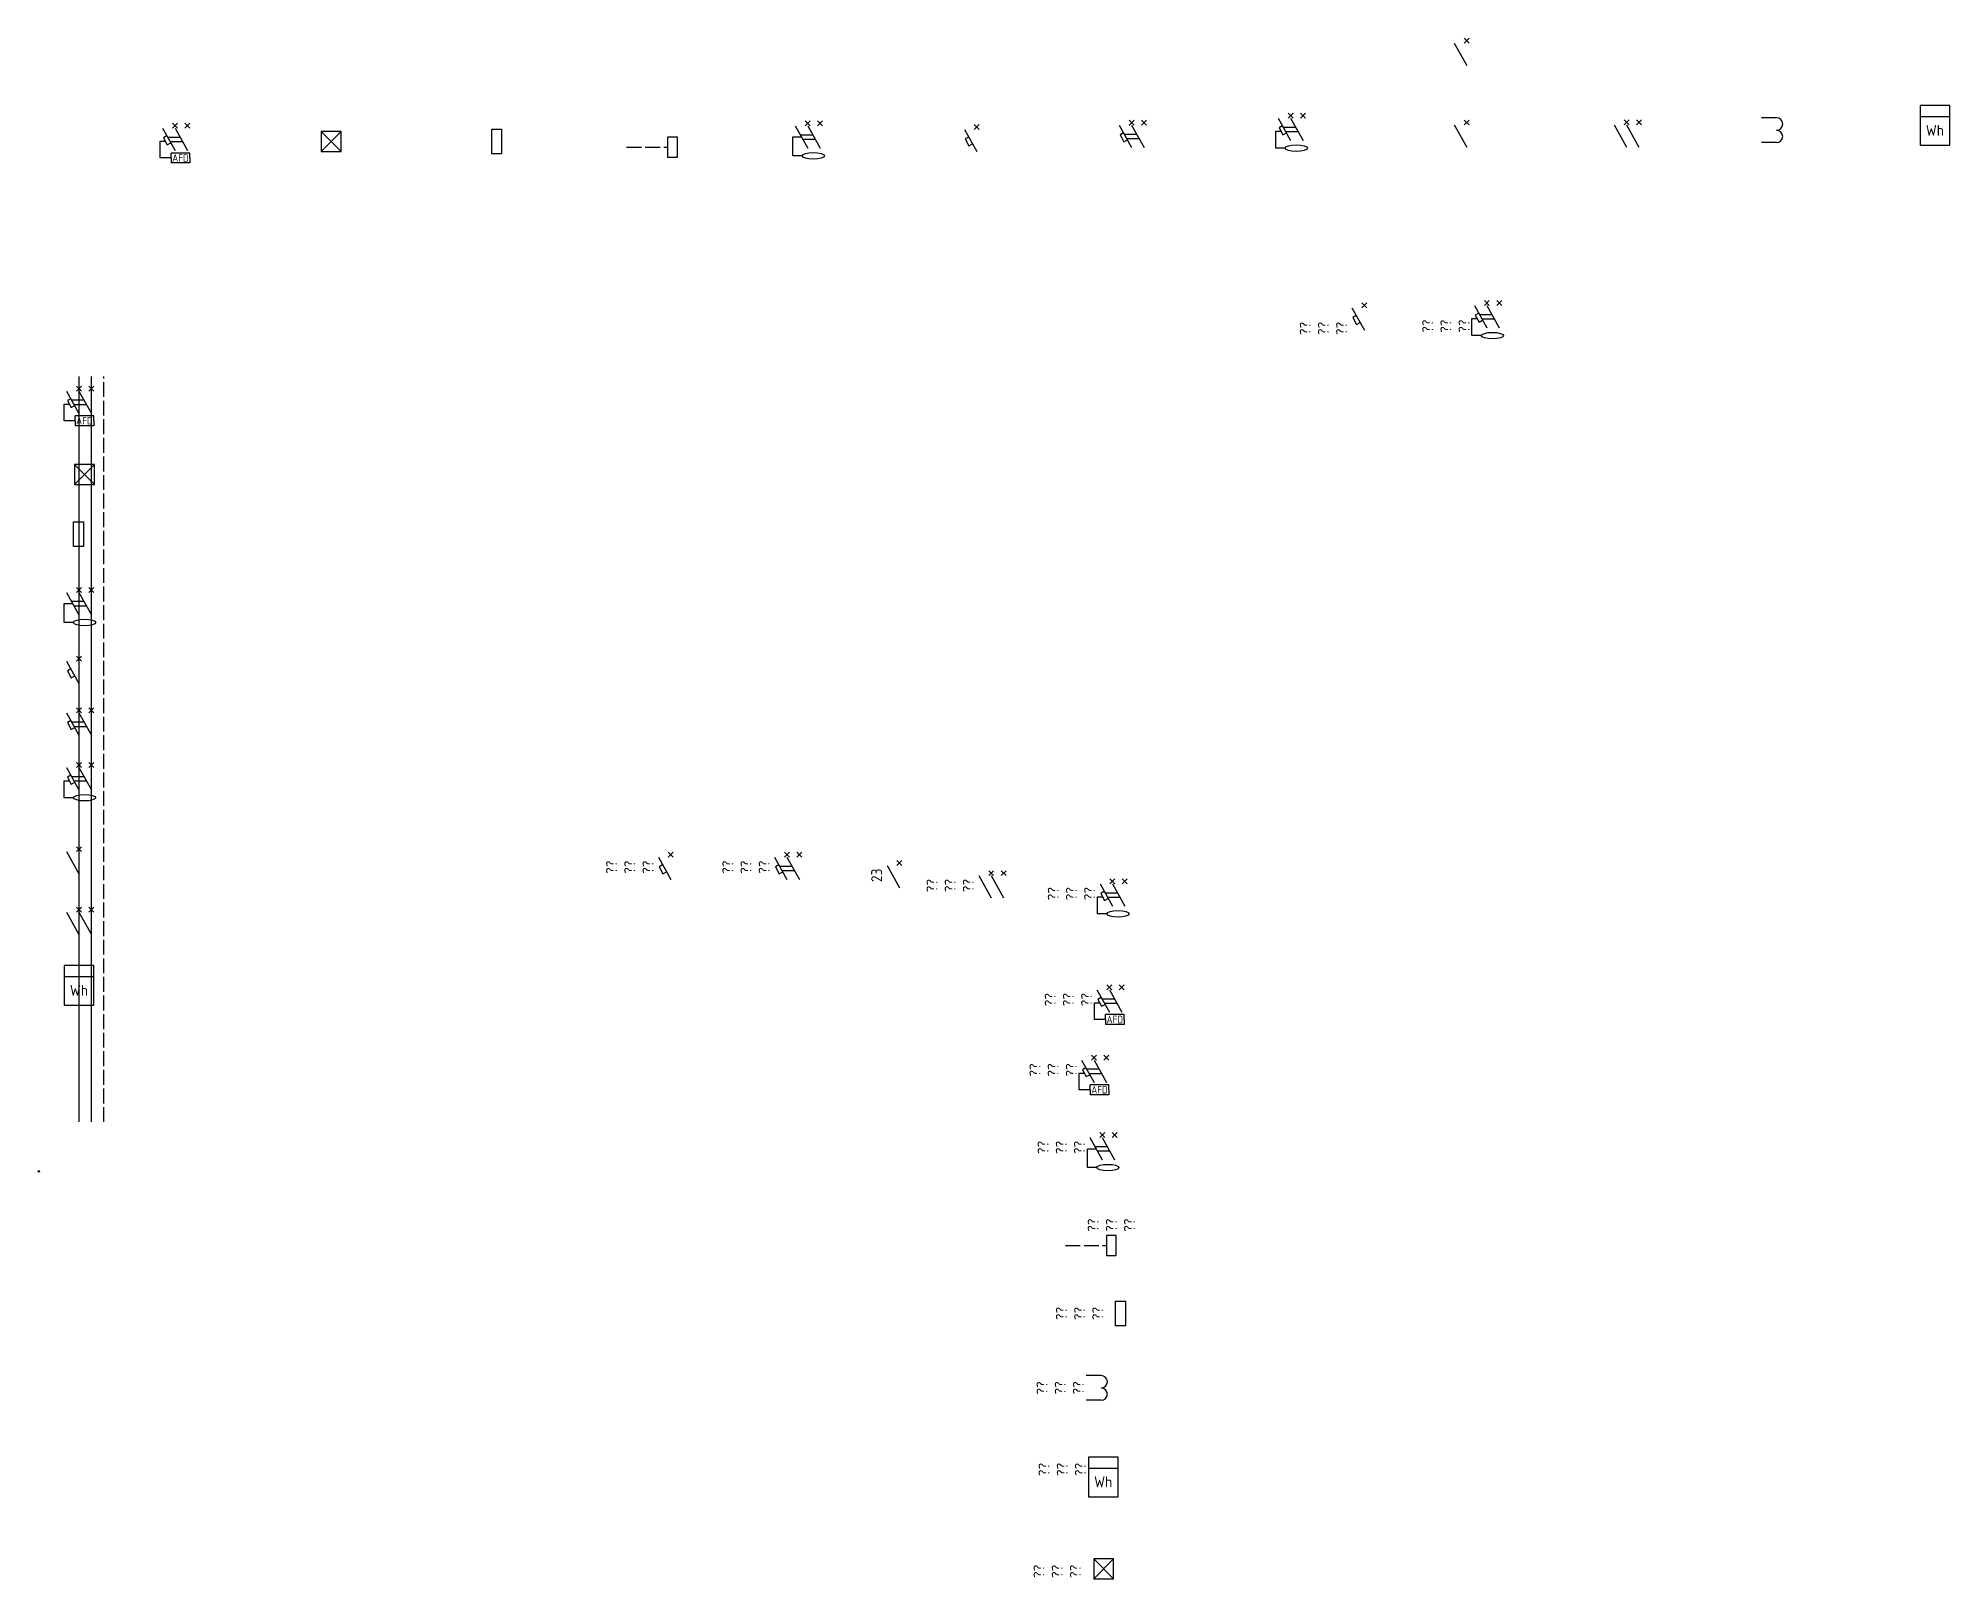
# Model space of a CAD drawing. Header units: inches. Extents: x -780 to 390, y -466 to 228.
# Drawn here: x 4.5 to 390.1, y -82.3 to 228.4 of the extents above; entities that cross this region are included whole.
import ezdxf
from ezdxf.enums import TextEntityAlignment as Align

# ---------------------------------------------------------------- set-up
doc = ezdxf.new("R2010")
doc.units = ezdxf.units.IN
doc.linetypes.add('ACAD_ISO02W100', pattern=[15, 12, -3])
doc.layers.add('!VSCHEMES', color=1, linetype='Continuous', lineweight=25)
doc.styles.add('!VTEXT', font='isocpeur.ttf', dxfattribs={"width": 0.9, "height": 2.2})

msp = doc.modelspace()

# ---------------------------------------------------------------- texts
at = {"layer": '!VSCHEMES', "color": 0, "lineweight": 25, "char_height": 2.2, "rotation": 90, "style": '!VTEXT'}
for s, insert, width, attachment_point in [('??\\P??\\P??', (268.55, 168.54), 18.8493, 7), ('??\\P??\\P??', (293.26, 169), 18.8493, 7), ('??\\P??\\P??', (128.62, 61.21), 20, 8), ('??\\P??\\P??', (152.07, 61.21), 20, 8), ('23', (174.76, 59.56), 20, 8), ('??\\P??\\P??', (193.26, 57.5), 20, 8), ('??\\P??\\P??', (217.72, 55.86), 20, 8), ('??\\P??\\P??', (217.11, 34.48), 20, 8), ('??\\P??\\P??', (214.02, 20.3), 20, 8), ('??\\P??\\P??', (215.67, 4.67), 20, 8), ('??\\P??\\P??', (221, -12.35), 20, 4), ('??\\P??\\P??', (219.37, -28.83), 20, 8), ('??\\P??\\P??', (215.46, -43.84), 20, 8), ('??\\P??\\P??', (215.87, -60.28), 20, 8), ('??\\P??\\P??', (214.85, -80.84), 20, 8)]:
    msp.add_mtext(s, dxfattribs=dict(at, insert=insert, width=width, attachment_point=attachment_point))

# ---------------------------------------------------------------- blocks, each defined once
blk = doc.blocks.new('VSCHEMES_QS_N')
at = {"layer": '!VSCHEMES', "color": 0, "lineweight": 25}
for p, q in [((-0.5, 0.5), (0.5, -0.5)), ((-0.5, -0.5), (0.5, 0.5)), ((2, 0.5), (3, -0.5)), ((2, -0.5), (3, 0.5)), ((-2.5, -0.5), (0, -5)), ((0, -0.5), (2.5, -5))]:
    blk.add_line(p, q, dxfattribs=at)
blk = doc.blocks.new('VSCHEMES_QS')
at = {"layer": '!VSCHEMES', "color": 0, "lineweight": 25}
for p, q in [((-0.5, 0.5), (0.5, -0.5)), ((-0.5, -0.5), (0.5, 0.5)), ((-2.5, -0.5), (0, -5))]:
    blk.add_line(p, q, dxfattribs=at)
blk = doc.blocks.new('VSCHEMES_AFDD')
at = {"layer": '!VSCHEMES', "color": 0, "lineweight": 25}
for p, q in [((-0.5, 0.5), (0.5, -0.5)), ((-0.5, -0.5), (0.5, 0.5)), ((2, 0.5), (3, -0.5)), ((2, -0.5), (3, 0.5)), ((-3, -6.5), (-3, -3.14)), ((-3, -3.14), (-1.95, -3.14)), ((-2.5, -0.5), (0, -5)), ((-1.64, -2.05), (-2.34, -2.44)), ((-2.34, -2.44), (-1.56, -3.84)), ((-1.56, -3.84), (-0.86, -3.45)), ((0, -0.5), (2.5, -5)), ((-0.8, -6.5), (-3, -6.5)), ((3, -5.5), (-0.8, -5.5)), ((-0.8, -6.5), (-0.8, -5.5)), ((-0.8, -6.5), (-0.8, -7.5)), ((3, -7.5), (-0.8, -7.5)), ((3, -6.5), (3, -5.5)), ((3, -6.5), (3, -7.5))]:
    blk.add_line(p, q, dxfattribs=at)
for points in [[(-1.5, -2.3), (1, -2.3)], [(-1, -3.2), (1.5, -3.2)]]:
    blk.add_lwpolyline(points, dxfattribs=at)
at = {"layer": '!VSCHEMES', "color": 0, "lineweight": 25, "style": '!VTEXT', "width": 0.9}
blk.add_text('AFD', height=1.5, dxfattribs=at).set_placement((1.1, -6.5), align=Align.MIDDLE_CENTER)
blk = doc.blocks.new('VSCHEMES_BU')
at = {"layer": '!VSCHEMES', "color": 0, "lineweight": 25}
for p, q in [((-0.88, 0), (3.12, -4)), ((-0.88, -4), (3.12, 0)), ((3.12, 0), (-0.88, 0)), ((-0.88, 0), (-0.88, -4)), ((3.12, -4), (3.12, 0)), ((-0.88, -4), (3.12, -4))]:
    blk.add_line(p, q, dxfattribs=at)
blk = doc.blocks.new('VSCHEMES_FU')
at = {"layer": '!VSCHEMES', "color": 0, "lineweight": 25}
blk.add_lwpolyline([(-1, 0), (1, 0), (1, -5), (-1, -5)], close=True, dxfattribs=at)
blk = doc.blocks.new('VSCHEMES_INDEPRELEASE')
at = {"layer": '!VSCHEMES', "color": 0, "linetype": 'ACAD_ISO02W100', "lineweight": 25, "ltscale": 0.25}
blk.add_lwpolyline([(-1.25, -2.75), (7, -2.75)], dxfattribs=at)
at = {"layer": '!VSCHEMES', "color": 0, "lineweight": 25}
blk.add_lwpolyline([(7, -4.75), (9, -4.75), (9, -0.75), (7, -0.75)], close=True, dxfattribs=at)
blk = doc.blocks.new('VSCHEMES_QD')
at = {"layer": '!VSCHEMES', "color": 0, "lineweight": 25}
for p, q in [((-0.5, 0.5), (0.5, -0.5)), ((-0.5, -0.5), (0.5, 0.5)), ((2, 0.5), (3, -0.5)), ((2, -0.5), (3, 0.5)), ((-3, -6.57), (-3, -2.75)), ((-3, -2.75), (-1.25, -2.75)), ((-2.5, -0.5), (0, -5)), ((0, -0.5), (2.5, -5)), ((-1.12, -6.57), (-3, -6.57))]:
    blk.add_line(p, q, dxfattribs=at)
for points in [[(-1.5, -2.3), (1, -2.3)], [(-1, -3.2), (1.5, -3.2)]]:
    blk.add_lwpolyline(points, dxfattribs=at)
blk.add_ellipse((1.13, -6.57), major_axis=(-2.25, 0), ratio=0.291854, dxfattribs=at)
blk = doc.blocks.new('VSCHEMES_QF')
at = {"layer": '!VSCHEMES', "color": 0, "lineweight": 25}
for p, q in [((-0.5, 0.5), (0.5, -0.5)), ((-0.5, -0.5), (0.5, 0.5)), ((-2.5, -0.5), (0, -5)), ((-1.64, -2.05), (-2.34, -2.44)), ((-2.34, -2.44), (-1.56, -3.84)), ((-1.56, -3.84), (-0.86, -3.45))]:
    blk.add_line(p, q, dxfattribs=at)
blk = doc.blocks.new('VSCHEMES_QF_N')
at = {"layer": '!VSCHEMES', "color": 0, "lineweight": 25}
for p, q in [((-0.5, 0.5), (0.5, -0.5)), ((-0.5, -0.5), (0.5, 0.5)), ((2, 0.5), (3, -0.5)), ((2, -0.5), (3, 0.5)), ((-2.5, -0.5), (0, -5)), ((-1.64, -2.05), (-2.34, -2.44)), ((-2.34, -2.44), (-1.56, -3.84)), ((-1.56, -3.84), (-0.86, -3.45)), ((0, -0.5), (2.5, -5))]:
    blk.add_line(p, q, dxfattribs=at)
for points in [[(-1.5, -2.3), (1, -2.3)], [(-1, -3.2), (1.5, -3.2)]]:
    blk.add_lwpolyline(points, dxfattribs=at)
blk = doc.blocks.new('VSCHEMES_QFD')
at = {"layer": '!VSCHEMES', "color": 0, "lineweight": 25}
for p, q in [((-0.5, 0.5), (0.5, -0.5)), ((-0.5, -0.5), (0.5, 0.5)), ((2, 0.5), (3, -0.5)), ((2, -0.5), (3, 0.5)), ((-3, -6.57), (-3, -3.14)), ((-3, -3.14), (-1.95, -3.14)), ((-2.5, -0.5), (0, -5)), ((-1.64, -2.05), (-2.34, -2.44)), ((-2.34, -2.44), (-1.56, -3.84)), ((-1.56, -3.84), (-0.86, -3.45)), ((0, -0.5), (2.5, -5)), ((-1.12, -6.57), (-3, -6.57))]:
    blk.add_line(p, q, dxfattribs=at)
for points in [[(-1.5, -2.3), (1, -2.3)], [(-1, -3.2), (1.5, -3.2)]]:
    blk.add_lwpolyline(points, dxfattribs=at)
blk.add_ellipse((1.13, -6.57), major_axis=(-2.25, 0), ratio=0.291854, dxfattribs=at)
blk = doc.blocks.new('VSCHEMES_TT')
at = {"layer": '!VSCHEMES', "color": 0, "lineweight": 25}
for p, q in [((0, 0), (-3, 0)), ((0, -5), (-3, -5))]:
    blk.add_line(p, q, dxfattribs=at)
for centre in [(0, -1.25), (0, -3.75)]:
    blk.add_arc(centre, 1.25, 270, 90, dxfattribs=at)
blk = doc.blocks.new('VSCHEMES_WH')
at = {"layer": '!VSCHEMES', "color": 0, "lineweight": 25}
for p, q in [((3, 0), (-3, 0)), ((-3, 0), (-3, -8)), ((3, -8), (3, 0)), ((3, -2.29), (-3, -2.29)), ((-3, -8), (3, -8))]:
    blk.add_line(p, q, dxfattribs=at)
at = {"layer": '!VSCHEMES', "color": 0, "lineweight": 25, "style": '!VTEXT', "width": 0.9}
blk.add_text('Wh', height=2.2, dxfattribs=at).set_placement((0, -5), align=Align.MIDDLE_CENTER)

# ---------------------------------------------------------------- linework, layer by layer
at = {"layer": '!VSCHEMES', "color": 0}
for p, q in [((12.74, 160.2), (12.74, 9.81)), ((15.24, 9.81), (15.24, 160.2))]:
    msp.add_line(p, q, dxfattribs=at)
at = {"layer": '!VSCHEMES', "color": 0, "linetype": 'ACAD_ISO02W100', "ltscale": 0.25}
msp.add_line((17.74, 9.81), (17.74, 160.2), dxfattribs=at)

# ---------------------------------------------------------------- block references
at = {"layer": '!VSCHEMES', "color": 2}
for name, p in [('VSCHEMES_QS', (292.69, 227.93)), ('VSCHEMES_QFD', (257.18, 212.81)), ('VSCHEMES_TT', (355.19, 212.37)), ('VSCHEMES_WH', (387.15, 214.85)), ('VSCHEMES_AFDD', (32.12, 210.77)), ('VSCHEMES_BU', (62.5, 209.6)), ('VSCHEMES_FU', (97.01, 210.11)), ('VSCHEMES_INDEPRELEASE', (124.47, 209.21)), ('VSCHEMES_QD', (159.75, 211.27)), ('VSCHEMES_QF', (193.85, 210.55)), ('VSCHEMES_QF_N', (225.1, 211.37)), ('VSCHEMES_QS_N', (324.95, 211.47)), ('VSCHEMES_AFDD', (12.74, 157.76)), ('VSCHEMES_BU', (12.74, 142.43)), ('VSCHEMES_FU', (12.65, 130.87)), ('VSCHEMES_QD', (12.74, 117.14)), ('VSCHEMES_QF', (12.74, 103.25)), ('VSCHEMES_QF_N', (12.74, 92.82)), ('VSCHEMES_QFD', (12.74, 81.8)), ('VSCHEMES_QS_N', (12.74, 52.62)), ('VSCHEMES_WH', (12.74, 41.37))]:
    msp.add_blockref(name, p, dxfattribs=at)
at = {"layer": '!VSCHEMES', "color": 2, "lineweight": 25}
for p in [(292.69, 211.43), (12.74, 64.84)]:
    msp.add_blockref('VSCHEMES_QS', p, dxfattribs=at)
at = {"layer": '!VSCHEMES'}
for name, p in [('VSCHEMES_QF', (272.05, 174.54)), ('VSCHEMES_QFD', (296.76, 175))]:
    msp.add_blockref(name, p, dxfattribs=at)
for name, p in [('VSCHEMES_QF', (132.12, 63.71)), ('VSCHEMES_QF_N', (155.57, 63.71)), ('VSCHEMES_QS', (178.26, 62.06)), ('VSCHEMES_QS_N', (196.76, 60)), ('VSCHEMES_QFD', (221.22, 58.36)), ('VSCHEMES_AFDD', (220.61, 36.98)), ('VSCHEMES_AFDD', (217.52, 22.8)), ('VSCHEMES_QD', (219.17, 7.17)), ('VSCHEMES_INDEPRELEASE', (213, -12.35)), ('VSCHEMES_FU', (222.87, -26.33)), ('VSCHEMES_TT', (218.96, -41.34)), ('VSCHEMES_WH', (219.37, -57.78)), ('VSCHEMES_BU', (218.35, -78.34))]:
    msp.add_blockref(name, p)
at = {"xscale": 0.0393700787, "yscale": 0.0393700787, "zscale": 0.0393700787}
msp.add_blockref('VSCHEMES_QFD', (4.64, 0.03), dxfattribs=at)

msp.set_redraw_order([(e.dxf.handle, doc.entitydb.next_handle()) for e in msp.query("TEXT MTEXT ATTDEF DIMENSION ARC_DIMENSION")])  # texts and dimensions are drawn at this point

doc.saveas('drawing.dxf')
